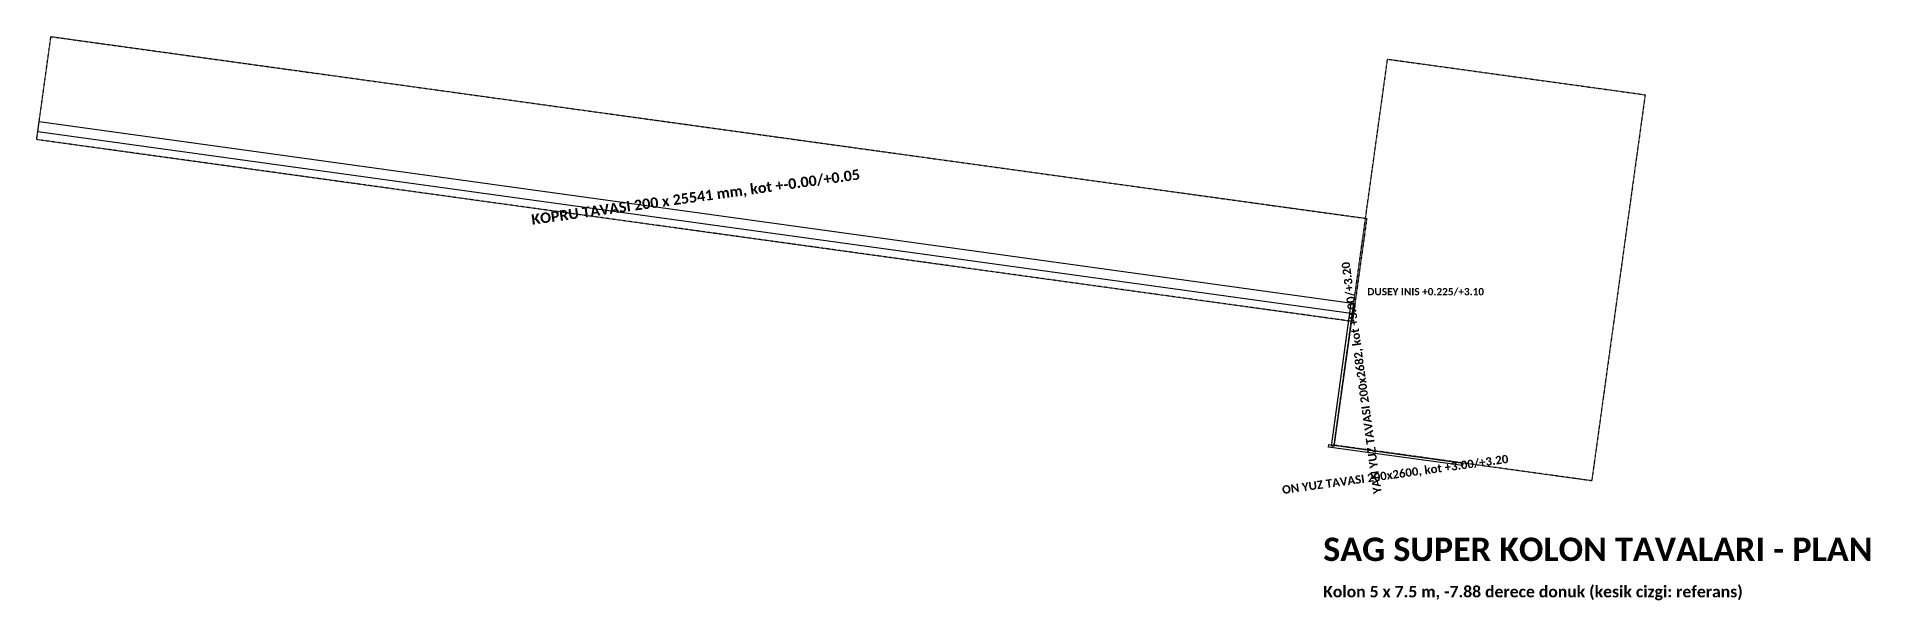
# Model space of a CAD drawing. Header units: millimetres. Extents: x -45987 to 74120, y -8857 to 9843.
# Drawn here: x 38863 to 74120, y -8857 to 1991 of the extents above; entities that cross this region are included whole.
import ezdxf
from ezdxf.enums import TextEntityAlignment as Align

# ---------------------------------------------------------------- set-up
doc = ezdxf.new("R2010")
doc.units = ezdxf.units.MM
doc.linetypes.add('DASHED', pattern=[10, 5, -5])
for name, color, linetype in [('METIN_BILGI', 7, 'CONTINUOUS'), ('REFERANS', 8, 'DASHED'), ('SUPER_KOLON_TAVASI', 6, 'CONTINUOUS')]:
    doc.layers.add(name, color=color, linetype=linetype)
doc.styles.get("Standard").update_dxf_attribs({"font": 'calibrib.ttf'})

msp = doc.modelspace()

# ---------------------------------------------------------------- texts
at = {"layer": 'METIN_BILGI'}
for s, height, rotation, p in [('KOPRU TAVASI 200 x 25541 mm, kot +-0.00/+0.05', 200, 7.8763, (51547, -1193)), ('YAN YUZ TAVASI 200x2682, kot +3.00/+3.20', 160, 97.8763, (64415, -4565)), ('ON YUZ TAVASI 200x2600, kot +3.00/+3.20', 160, 7.8763, (64995, -6511))]:
    msp.add_text(s, height=height, rotation=rotation, dxfattribs=at).set_placement(p, align=Align.CENTER)
for s, height, p in [('DUSEY INIS +0.225/+3.10', 140, (64449, -2987)), ('SAG SUPER KOLON TAVALARI - PLAN', 450, (63600, -8100)), ('Kolon 5 x 7.5 m, -7.88 derece donuk (kesik cizgi: referans)', 220, (63600, -8800))]:
    msp.add_text(s, height=height, dxfattribs=at).set_placement(p)

# ---------------------------------------------------------------- linework, layer by layer
at = {"layer": 'REFERANS'}
for p, q in [((38863, 9), (39137, 1991)), ((39137, 1991), (64437, -1509)), ((63810, -5872), (64837, 1557)), ((64837, 1557), (69790, 872)), ((69790, 872), (68763, -6557)), ((64163, -3491), (38863, 9)), ((64437, -1509), (64163, -3491)), ((68763, -6557), (63810, -5872))]:
    msp.add_line(p, q, dxfattribs=at)
at = {"layer": 'SUPER_KOLON_TAVASI'}
for p, q in [((38884, 158), (38911, 356)), ((38911, 356), (64211, -3144)), ((64184, -3342), (38884, 158)), ((64111, -3332), (64138, -3134)), ((64138, -3134), (64188, -3141)), ((64188, -3141), (64160, -3339)), ((64211, -3144), (64184, -3342)), ((63757, -5890), (64124, -3233)), ((64174, -3240), (63806, -5897)), ((64160, -3339), (64111, -3332)), ((64124, -3233), (64174, -3240)), ((63704, -5908), (63711, -5858)), ((66279, -6264), (63704, -5908)), ((63711, -5858), (66286, -6215)), ((63806, -5897), (63757, -5890)), ((66286, -6215), (66279, -6264))]:
    msp.add_line(p, q, dxfattribs=at)

msp.set_redraw_order([(e.dxf.handle, doc.entitydb.next_handle()) for e in msp.query("TEXT MTEXT ATTDEF DIMENSION ARC_DIMENSION")])  # texts and dimensions are drawn at this point

doc.saveas('drawing.dxf')
